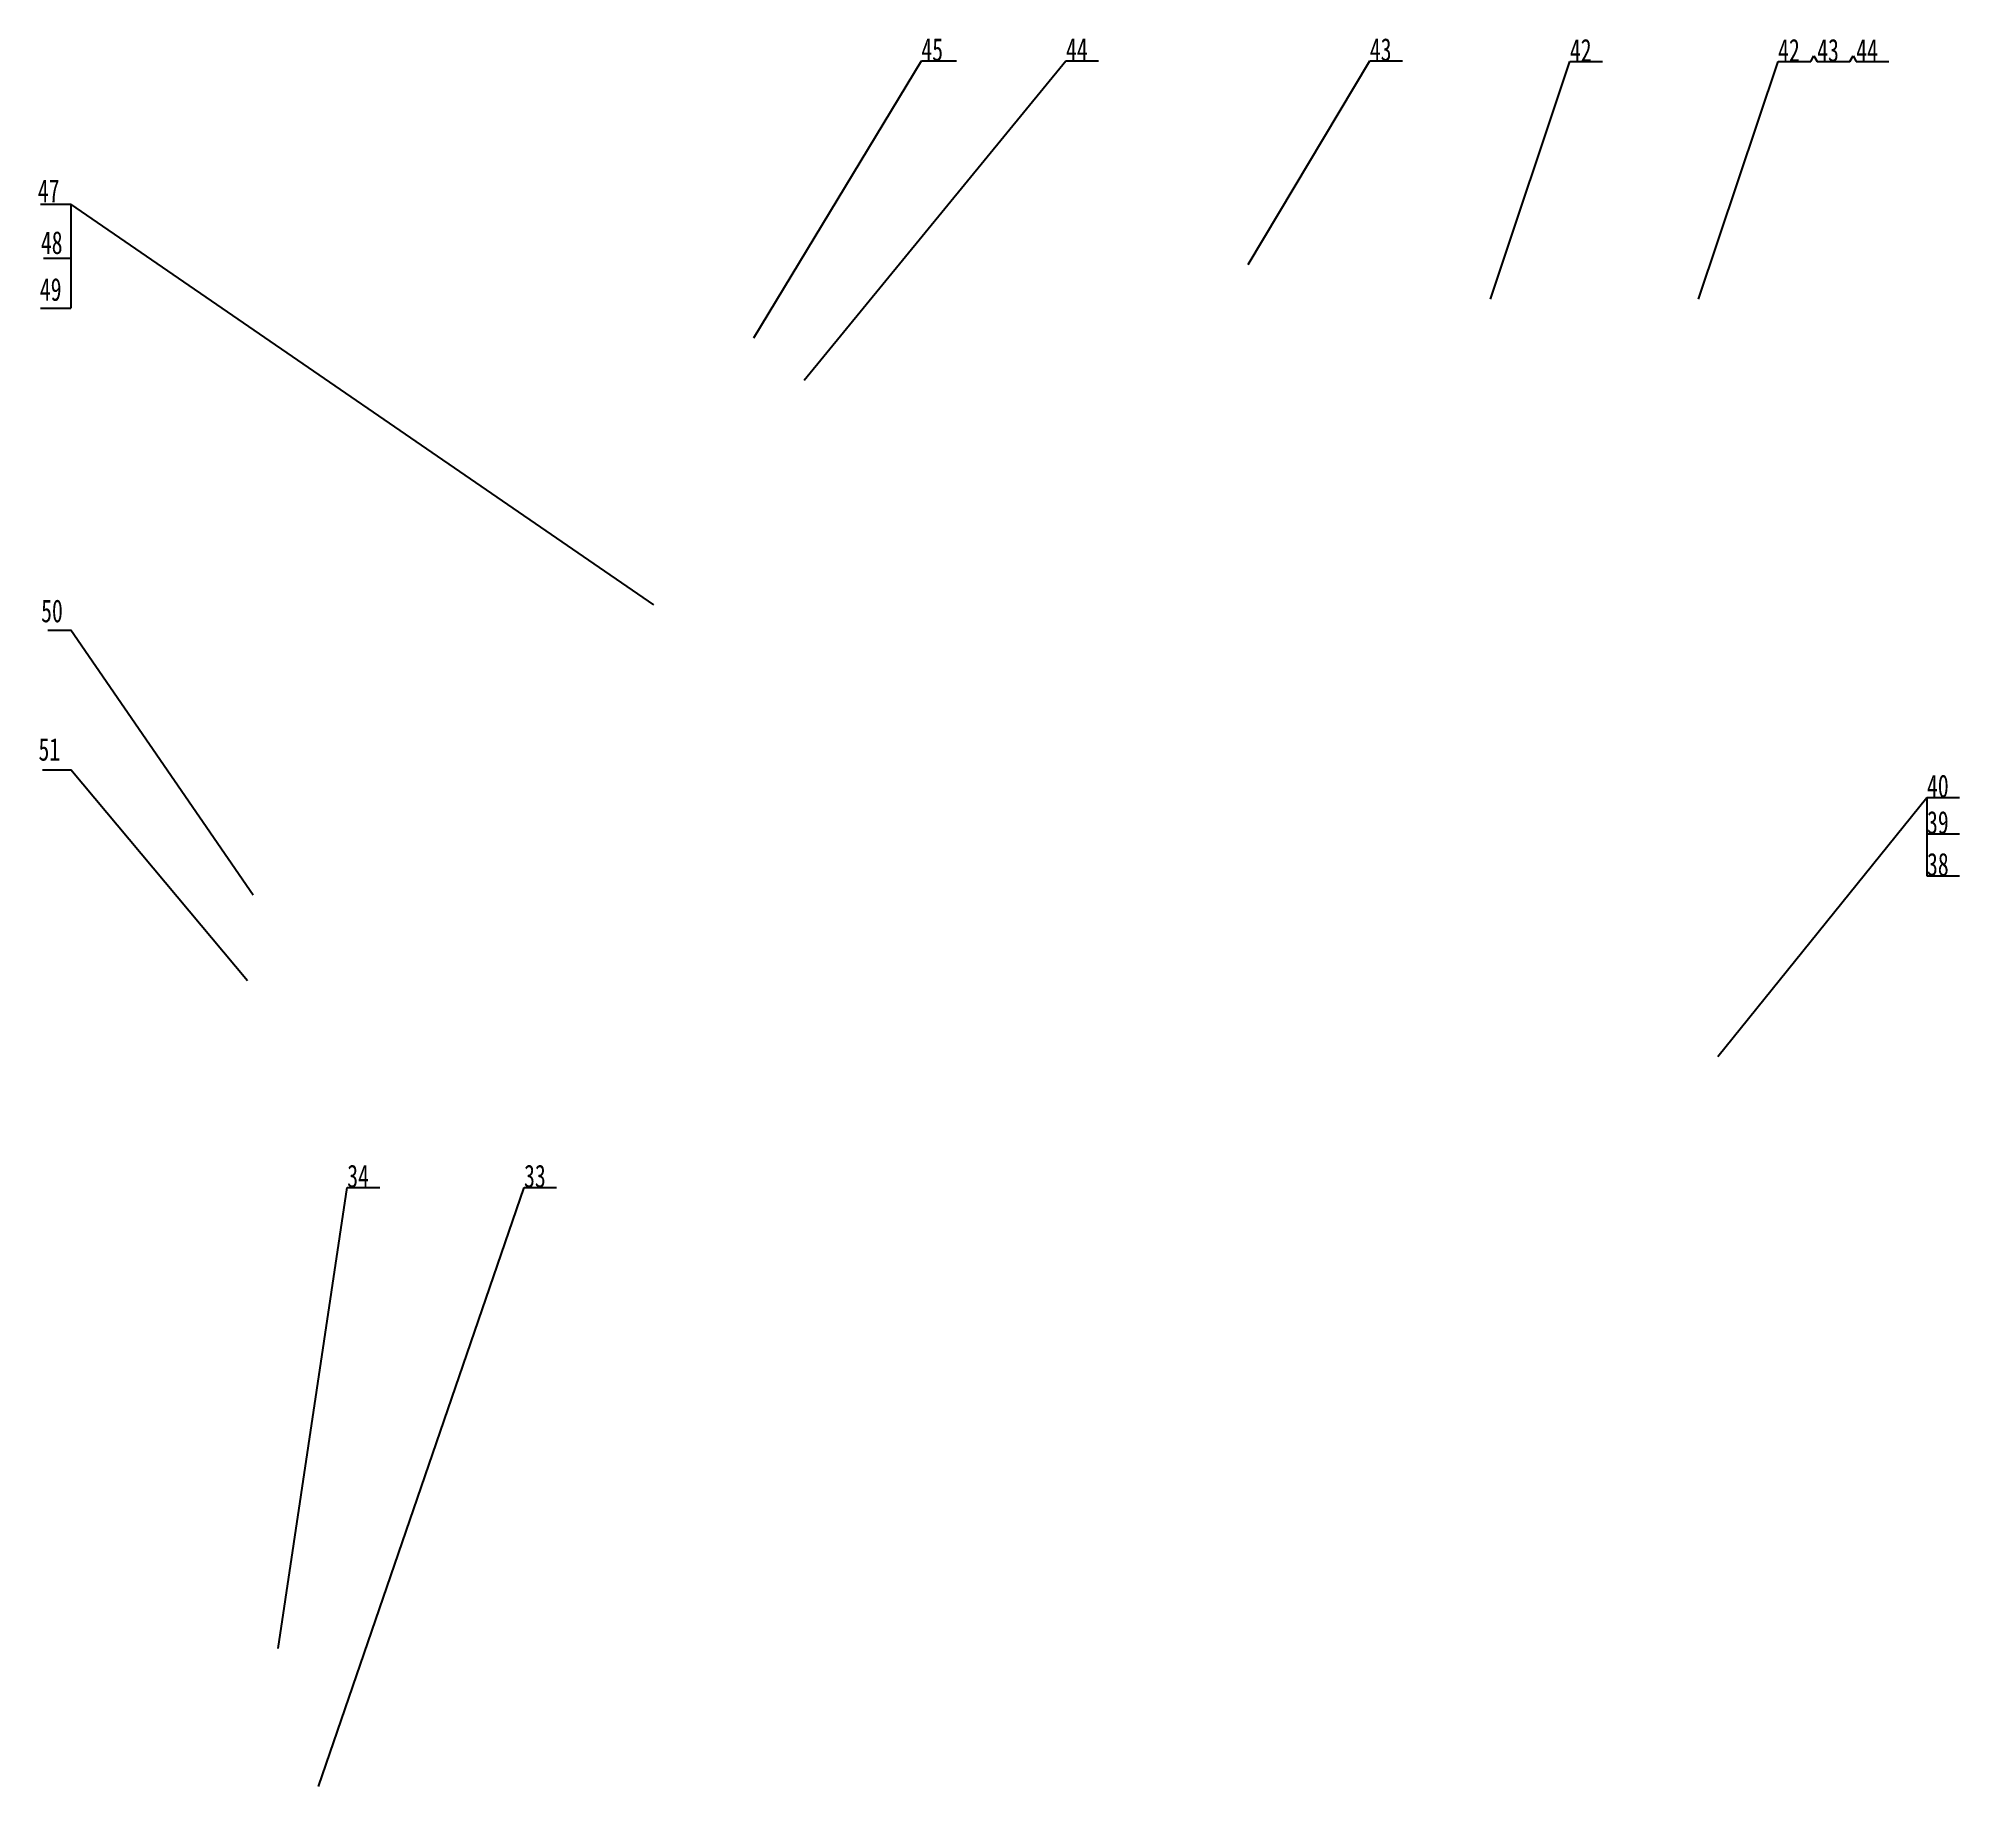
# Model space of a CAD drawing. Header units: inches. Extents: x -601 to 841, y -1711 to 594.
# Drawn here: x -600.6 to -305.6, y 140.5 to 408.9 of the extents above; entities that cross this region are included whole.
import ezdxf

# ---------------------------------------------------------------- set-up
doc = ezdxf.new("R2010")
doc.units = ezdxf.units.IN
doc.header["$MEASUREMENT"] = 0
for name, color, linetype in [('文字层', 7, 'Continuous'), ('标注层', 7, 'Continuous'), ('粗实线', 5, 'Continuous')]:
    doc.layers.add(name, color=color, linetype=linetype)
doc.styles.add('仿宋3.5', font='', dxfattribs={"width": 0.7, "height": 3.5})
doc.styles.get('仿宋3.5').set_extended_font_data('FangSong')

msp = doc.modelspace()

# ---------------------------------------------------------------- texts
at = {"layer": '文字层', "style": '仿宋3.5', "width": 0.7}
for s, p in [('45', (-465.05, 405.49)), ('44', (-442.84, 405.49)), ('43', (-396.19, 405.49)), ('42', (-365.47, 405.38)), ('42', (-333.5, 405.38)), ('43', (-327.5, 405.38)), ('44', (-321.5, 405.38)), ('47', (-600.71, 383.8)), ('48', (-600.24, 375.85)), ('49', (-600.4, 368.66)), ('50', (-600.2, 319.3)), ('51', (-600.6, 298.05)), ('39', (-310.64, 286.82)), ('38', (-310.64, 280.39)), ('34', (-553.2, 232.52)), ('33', (-526.05, 232.52))]:
    msp.add_text(s, height=3.5, dxfattribs=at).set_placement(p)
msp.add_text('40', height=3.5, rotation=360, dxfattribs=at).set_placement((-310.64, 292.42))

# ---------------------------------------------------------------- linework, layer by layer
at = {"layer": '标注层'}
for p, q in [((-490.76, 363), (-465.05, 405.49)), ((-483.04, 356.45), (-442.84, 405.49)), ((-414.86, 374.24), (-396.19, 405.49)), ((-377.68, 368.93), (-365.47, 405.38)), ((-345.7, 368.93), (-333.5, 405.38)), ((-506.1, 321.96), (-595.66, 383.49)), ((-595.66, 383.49), (-595.66, 367.54)), ((-567.62, 277.41), (-595.66, 318.08)), ((-568.5, 264.26), (-595.66, 296.64)), ((-342.73, 252.64), (-310.64, 292.42)), ((-310.64, 292.42), (-310.64, 280.39)), ((-563.82, 161.75), (-553.2, 232.52)), ((-557.61, 140.53), (-526.05, 232.52))]:
    msp.add_line(p, q, dxfattribs=at)
at = {"layer": '粗实线'}
for p, q in [((-465.05, 405.49), (-459.67, 405.49)), ((-442.84, 405.49), (-437.84, 405.49)), ((-396.19, 405.49), (-391.19, 405.49)), ((-365.47, 405.38), (-360.47, 405.38)), ((-333.5, 405.38), (-328.5, 405.38)), ((-328.5, 405.38), (-328, 406.25)), ((-328, 406.25), (-327.5, 405.38)), ((-327.5, 405.38), (-322.5, 405.38)), ((-322.5, 405.38), (-322, 406.25)), ((-322, 406.25), (-321.5, 405.38)), ((-321.5, 405.38), (-316.5, 405.38)), ((-600.28, 383.49), (-595.66, 383.49)), ((-599.83, 375.21), (-595.66, 375.21)), ((-600.28, 367.54), (-595.66, 367.54)), ((-599.17, 318.08), (-595.66, 318.08)), ((-599.98, 296.64), (-595.66, 296.64)), ((-310.64, 292.42), (-305.64, 292.42)), ((-310.64, 286.82), (-305.64, 286.82)), ((-310.64, 280.39), (-305.64, 280.39)), ((-553.2, 232.52), (-548.2, 232.52)), ((-526.05, 232.52), (-521.05, 232.52))]:
    msp.add_line(p, q, dxfattribs=at)

msp.set_redraw_order([(e.dxf.handle, doc.entitydb.next_handle()) for e in msp.query("TEXT MTEXT ATTDEF DIMENSION ARC_DIMENSION")])  # texts and dimensions are drawn at this point

doc.saveas('drawing.dxf')
